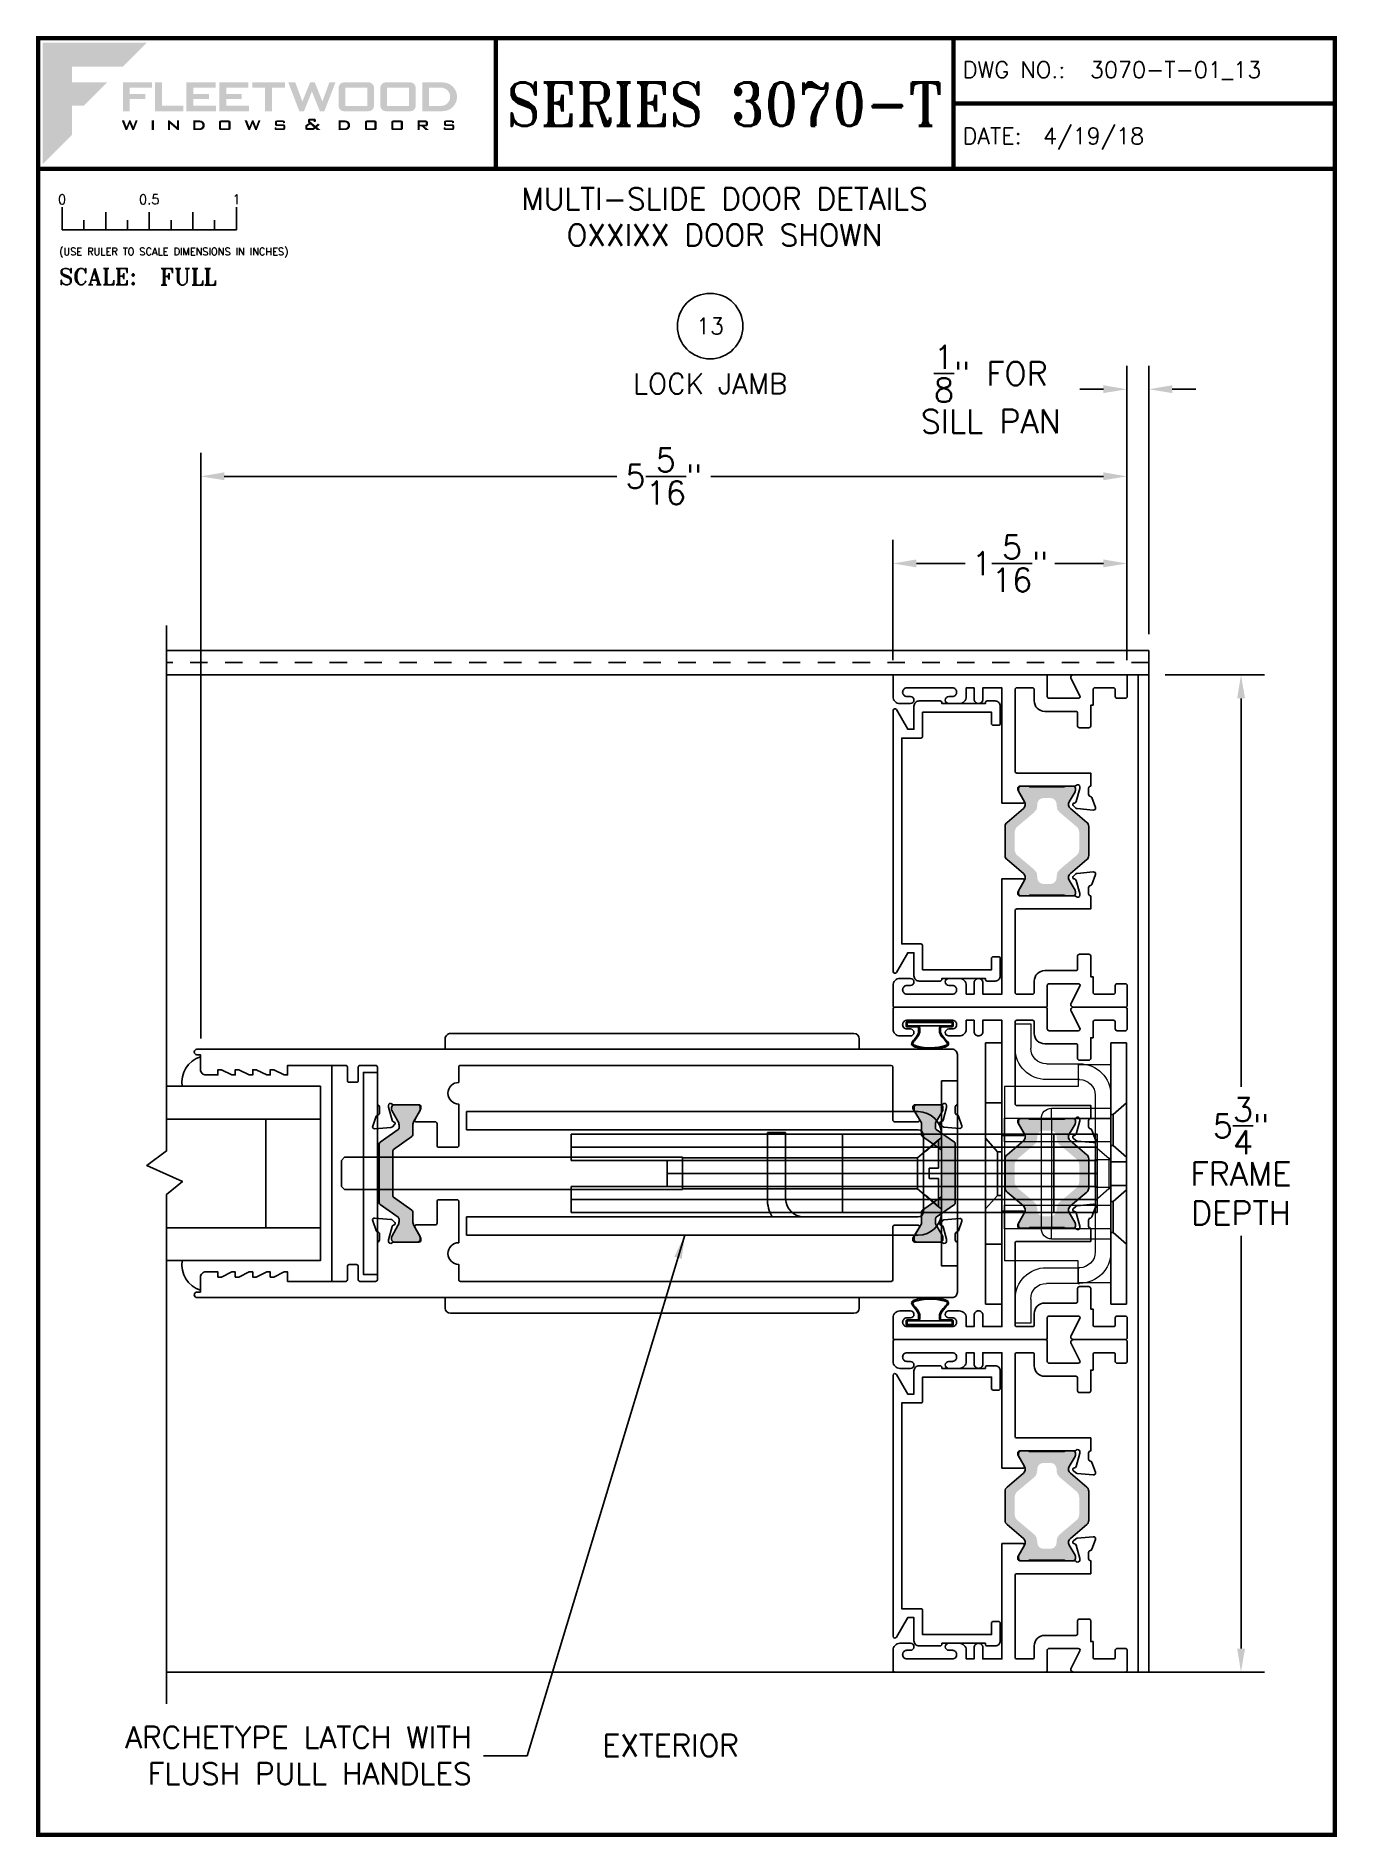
# Paper-space layout 'DETAIL 13' of a CAD drawing. Extents: x 0.3 to 7.8, y 0.1 to 10.4.
# The model-space entities are those that its viewports show. They can reach past a viewport. Long polylines and large blocks are cut down to what shows.
import ezdxf
from ezdxf.enums import TextEntityAlignment as Align

# ---------------------------------------------------------------- set-up
doc = ezdxf.new("R2010")
doc.units = 0
doc.header["$LTSCALE"] = 0.25
doc.header["$MEASUREMENT"] = 0
doc.linetypes.add('HIDDEN', pattern=[0.375, 0.25, -0.125])
doc.layers.get('0').update_dxf_attribs({"linetype": 'CONTINUOUS'})
doc.layers.get('DEFPOINTS').update_dxf_attribs({"color": 1, "linetype": 'CONTINUOUS'})
for name, color, linetype in [('BACKUP PLATE', 6, 'CONTINUOUS'), ('DIM', 7, 'CONTINUOUS'), ('ELEV_FRAME', 1, 'CONTINUOUS'), ('FRAME', 1, 'CONTINUOUS'), ('GLASS-VINYL', 7, 'CONTINUOUS'), ('Hardware', 7, 'CONTINUOUS'), ('I-STRUT', 7, 'CONTINUOUS'), ('SEAL', 7, 'CONTINUOUS'), ('SILL-PAN', 7, 'CONTINUOUS'), ('STRIKE PLATE', 3, 'CONTINUOUS'), ('TEXT', 7, 'CONTINUOUS'), ('TITLE-BLOCK', 7, 'CONTINUOUS'), ('VENT', 5, 'CONTINUOUS')]:
    doc.layers.add(name, color=color, linetype=linetype)
doc.layers.add('VP', color=40, linetype='CONTINUOUS', plot=False)
doc.layers.get('VP').off()
doc.styles.add('ROMANS', font='romans')
doc.styles.add('ROMANT', font='romant')
doc.styles.add('SIMPLEX-094', font='simplex.shx', dxfattribs={"height": 0.094})
doc.styles.get("Standard").update_dxf_attribs({"font": 'simplex.shx'})
doc.dimstyles.new('FULL SCALE', dxfattribs={"dimscale": 0.75, "dimtxt": 0.18, "dimasz": 0.18, "dimexe": 0.18, "dimexo": 0.125, "dimgap": 0.09, "dimtad": 0, "dimtih": 1, "dimtoh": 1, "dimdec": 4, "dimzin": 0, "dimdsep": 46, "dimlunit": 4, "dimtxsty": 'Standard', "dimcen": 0.09, "dimadec": 0, "dimazin": 0, "dimtfac": 1, "dimtdec": 4, "dimtofl": 0, "dimtmove": 0, "dimatfit": 3, "dimfxl": 0, "dimtolj": 1, "dimtzin": 0, "dimarcsym": 0})

psp = doc.layouts.new('DETAIL 13')

# ---------------------------------------------------------------- texts
at = {"layer": 'TEXT'}
psp.add_text('EXTERIOR', height=0.125, dxfattribs=at).set_placement((3.94097, 0.57502), align=Align.CENTER)
at = {"layer": 'TEXT', "insert": (4.2505, 9.41101), "char_height": 0.125, "width": 2.875, "attachment_point": 5}
psp.add_mtext('MULTI-SLIDE DOOR DETAILS\\POXXIXX DOOR SHOWN', dxfattribs=at)
at = {"layer": 'TEXT', "insert": (2.80015, 0.41375), "char_height": 0.125, "attachment_point": 9}
psp.add_mtext('\\A1;ARCHETYPE LATCH WITH\\PFLUSH PULL HANDLES', dxfattribs=at)

msp = doc.modelspace()

# ---------------------------------------------------------------- blocks, each defined once
blk = doc.blocks.new('Fleetwood_Logo_6-10-15')
h = blk.add_hatch(color=154)
h.dxf.hatch_style = 1
h.paths.add_polyline_path([(0.2526, -0.0017), (0.0019, -0.0017), (0.0019, -0.2942), (0.0725, -0.2236), (0.0725, -0.1535), (0.1007, -0.1535), (0.1567, -0.0976), (0.0725, -0.0976), (0.0725, -0.0596), (0.1946, -0.0596)])
h = blk.add_hatch(color=251)
h.dxf.hatch_style = 1
h.paths.add_polyline_path([(0.2487, -0.1256), (0.2112, -0.1256), (0.2112, -0.1102), (0.2647, -0.1102), (0.2647, -0.0976), (0.1946, -0.0976), (0.1946, -0.1667), (0.2112, -0.1667), (0.2112, -0.1377), (0.2487, -0.1377)])
h = blk.add_hatch(color=251)
h.dxf.hatch_style = 1
h.paths.add_polyline_path([(0.2886, -0.0976), (0.272, -0.0976), (0.272, -0.1667), (0.3401, -0.1667), (0.3401, -0.1535), (0.2886, -0.1535)])
h = blk.add_hatch(color=251)
h.dxf.hatch_style = 1
h.paths.add_polyline_path([(0.4175, -0.0976), (0.3474, -0.0976), (0.3474, -0.1667), (0.4185, -0.1667), (0.4185, -0.1534), (0.364, -0.1534), (0.364, -0.1377), (0.4015, -0.1377), (0.4015, -0.1256), (0.364, -0.1256), (0.364, -0.1102), (0.4175, -0.1102)])
h = blk.add_hatch(color=251)
h.dxf.hatch_style = 1
h.paths.add_polyline_path([(0.4965, -0.0976), (0.4264, -0.0976), (0.4264, -0.1667), (0.4975, -0.1667), (0.4975, -0.1534), (0.443, -0.1534), (0.443, -0.1377), (0.4804, -0.1377), (0.4804, -0.1256), (0.443, -0.1256), (0.443, -0.1102), (0.4965, -0.1102)])
h = blk.add_hatch(color=251)
h.dxf.hatch_style = 1
h.paths.add_polyline_path([(0.5842, -0.0976), (0.5054, -0.0976), (0.5054, -0.1102), (0.5365, -0.1102), (0.5365, -0.1667), (0.5531, -0.1667), (0.5531, -0.1102), (0.5842, -0.1102)])
h = blk.add_hatch(color=251)
h.dxf.hatch_style = 1
h.paths.add_polyline_path([(0.6089, -0.0976), (0.5921, -0.0976), (0.6188, -0.1667), (0.63, -0.1667), (0.6489, -0.1192), (0.6679, -0.1667), (0.6789, -0.1667), (0.7056, -0.0976), (0.6908, -0.0976), (0.6742, -0.1433), (0.6558, -0.0976), (0.6446, -0.0976), (0.6261, -0.1433)])
h = blk.add_hatch(color=251)
h.dxf.hatch_style = 1
h.paths.add_polyline_path([(0.7853, -0.0976), (0.726, -0.0976, 0.414214), (0.7133, -0.1102), (0.7133, -0.154, 0.414214), (0.726, -0.1667), (0.7853, -0.1667, 0.414214), (0.798, -0.154), (0.798, -0.1102, 0.414214)])
h.paths.add_polyline_path([(0.7819, -0.1102), (0.7819, -0.154), (0.7294, -0.154), (0.7294, -0.1102)], flags=16)
h = blk.add_hatch(color=251)
h.dxf.hatch_style = 1
h.paths.add_polyline_path([(0.8856, -0.0976), (0.8262, -0.0976, 0.414214), (0.8136, -0.1102), (0.8136, -0.154, 0.414214), (0.8262, -0.1667), (0.8856, -0.1667, 0.414214), (0.8982, -0.154), (0.8982, -0.1102, 0.414214)])
h.paths.add_polyline_path([(0.8822, -0.1102), (0.8822, -0.154), (0.8296, -0.154), (0.8296, -0.1102)], flags=16)
h = blk.add_hatch(color=251)
h.dxf.hatch_style = 1
h.paths.add_polyline_path([(0.9632, -0.0976), (0.914, -0.0976), (0.914, -0.1667), (0.9632, -0.1667, 1)])
h.paths.add_polyline_path([(0.9301, -0.1102), (0.9593, -0.1102, -1), (0.9593, -0.154), (0.9301, -0.154)], flags=16)
h = blk.add_hatch(color=7)
h.dxf.hatch_style = 1
h.paths.add_polyline_path([(0.2301, -0.1891), (0.2251, -0.1891), (0.2196, -0.2043), (0.2134, -0.1891), (0.2097, -0.1891), (0.2035, -0.2043), (0.1978, -0.1891), (0.1922, -0.1891), (0.2011, -0.2121), (0.2048, -0.2121), (0.2112, -0.1963), (0.2175, -0.2121), (0.2212, -0.2121)])
h = blk.add_hatch(color=7)
h.dxf.hatch_style = 1
h.paths.add_polyline_path([(0.2691, -0.1891), (0.2637, -0.1891), (0.2637, -0.2118), (0.2637, -0.2121), (0.2691, -0.2121)])
h = blk.add_hatch(color=7)
h.dxf.hatch_style = 1
h.paths.add_polyline_path([(0.3077, -0.1964), (0.3259, -0.2121), (0.3298, -0.2121), (0.3298, -0.1891), (0.325, -0.1891), (0.325, -0.2047), (0.3067, -0.1891), (0.3029, -0.1891), (0.3029, -0.2121), (0.3077, -0.2121)])
h = blk.add_hatch(color=7)
h.dxf.hatch_style = 1
h.paths.add_polyline_path([(0.3801, -0.1891), (0.3637, -0.1891), (0.3637, -0.2121), (0.3801, -0.2121, 1)])
h.paths.add_polyline_path([(0.3691, -0.2079), (0.3691, -0.1933), (0.3788, -0.1933, -1), (0.3788, -0.2079)], flags=16)
h = blk.add_hatch(color=7)
h.dxf.hatch_style = 1
h.paths.add_polyline_path([(0.4537, -0.2079), (0.4537, -0.1933, 0.414214), (0.4495, -0.1891), (0.4297, -0.1891, 0.414214), (0.4255, -0.1933), (0.4255, -0.2079, 0.414214), (0.4297, -0.2121), (0.4495, -0.2121, 0.414214)])
h.paths.add_polyline_path([(0.4308, -0.2079), (0.4308, -0.1933), (0.4484, -0.1933), (0.4484, -0.2079)], flags=16)
h = blk.add_hatch(color=7)
h.dxf.hatch_style = 1
h.paths.add_polyline_path([(0.5253, -0.1891), (0.5203, -0.1891), (0.5148, -0.2043), (0.5087, -0.1891), (0.5049, -0.1891), (0.4988, -0.2043), (0.493, -0.1891), (0.4874, -0.1891), (0.4963, -0.2121), (0.5001, -0.2121), (0.5064, -0.1963), (0.5127, -0.2121), (0.5164, -0.2121)])
h = blk.add_hatch(color=7)
h.dxf.hatch_style = 1
h.paths.add_polyline_path([(0.5801, -0.1891), (0.5643, -0.1891, 0.414214), (0.56, -0.1933), (0.56, -0.1981, 0.414214), (0.5643, -0.2024), (0.58, -0.2024), (0.58, -0.2078), (0.5637, -0.2078), (0.5637, -0.2052), (0.5591, -0.2062), (0.5591, -0.2078, 0.414214), (0.5634, -0.2121), (0.5805, -0.2121, 0.414214), (0.5848, -0.2078), (0.5848, -0.2024, 0.414214), (0.5805, -0.1982), (0.5648, -0.1982), (0.5648, -0.193), (0.5798, -0.193), (0.5798, -0.1958), (0.5843, -0.1948), (0.5843, -0.1933, 0.414214)])
h = blk.add_hatch(color=7)
h.dxf.hatch_style = 1
h.paths.add_polyline_path([(0.645, -0.1913, -0.222262), (0.6447, -0.1906), (0.6447, -0.1892), (0.6535, -0.1892), (0.6535, -0.193), (0.6587, -0.1918), (0.6587, -0.189, 0.414214), (0.6544, -0.1847), (0.6437, -0.1847, 0.414214), (0.6394, -0.189), (0.6394, -0.1922, 0.222262), (0.6407, -0.1948), (0.6415, -0.1955), (0.6345, -0.1998, 0.260684), (0.6329, -0.2027), (0.6329, -0.2078, 0.414214), (0.6372, -0.2121), (0.6514, -0.2121, 0.17577), (0.6536, -0.2113), (0.657, -0.2085), (0.6614, -0.2121), (0.6699, -0.2121), (0.6613, -0.2049), (0.6676, -0.1997), (0.6637, -0.1964), (0.6574, -0.2017)])
h.paths.add_polyline_path([(0.6532, -0.2052), (0.6509, -0.2072, -0.17577), (0.6502, -0.2074), (0.6382, -0.2074), (0.6382, -0.2033, -0.260684), (0.6387, -0.2025), (0.6451, -0.1985)], flags=16)
h = blk.add_hatch(color=7)
h.dxf.hatch_style = 1
h.paths.add_polyline_path([(0.7294, -0.1891), (0.713, -0.1891), (0.713, -0.2121), (0.7294, -0.2121, 1)])
h.paths.add_polyline_path([(0.7184, -0.2079), (0.7184, -0.1933), (0.7281, -0.1933, -1), (0.7281, -0.2079)], flags=16)
h = blk.add_hatch(color=7)
h.dxf.hatch_style = 1
h.paths.add_polyline_path([(0.8045, -0.2079), (0.8045, -0.1933, 0.414214), (0.8003, -0.1891), (0.7805, -0.1891, 0.414214), (0.7763, -0.1933), (0.7763, -0.2079, 0.414214), (0.7805, -0.2121), (0.8003, -0.2121, 0.414214)])
h.paths.add_polyline_path([(0.7816, -0.2079), (0.7816, -0.1933), (0.7992, -0.1933), (0.7992, -0.2079)], flags=16)
h = blk.add_hatch(color=7)
h.dxf.hatch_style = 1
h.paths.add_polyline_path([(0.8678, -0.2079), (0.8678, -0.1933, 0.414214), (0.8636, -0.1891), (0.8438, -0.1891, 0.414214), (0.8396, -0.1933), (0.8396, -0.2079, 0.414214), (0.8438, -0.2121), (0.8636, -0.2121, 0.414214)])
h.paths.add_polyline_path([(0.8449, -0.2079), (0.8449, -0.1933), (0.8624, -0.1933), (0.8624, -0.2079)], flags=16)
h = blk.add_hatch(color=7)
h.dxf.hatch_style = 1
h.paths.add_polyline_path([(0.9277, -0.1993), (0.9277, -0.1933, 0.414214), (0.9235, -0.1891), (0.9028, -0.1891), (0.9028, -0.2121), (0.9082, -0.2121), (0.9082, -0.2035), (0.9131, -0.2035), (0.9224, -0.2121), (0.9303, -0.2121), (0.9197, -0.2035), (0.9235, -0.2035, 0.414214)])
h.paths.add_polyline_path([(0.9082, -0.1993), (0.9082, -0.1933), (0.9214, -0.1933, -0.414214), (0.9224, -0.1943), (0.9224, -0.1983, -0.414214), (0.9214, -0.1993)], flags=16)
h = blk.add_hatch(color=7)
h.dxf.hatch_style = 1
h.paths.add_polyline_path([(0.9867, -0.1982), (0.971, -0.1982), (0.971, -0.193), (0.9859, -0.193), (0.9859, -0.1958), (0.9905, -0.1948), (0.9905, -0.1933, 0.414214), (0.9863, -0.1891), (0.9705, -0.1891, 0.414214), (0.9662, -0.1933), (0.9662, -0.1981, 0.414214), (0.9705, -0.2024), (0.9862, -0.2024), (0.9862, -0.2078), (0.9699, -0.2078), (0.9699, -0.2052), (0.9653, -0.2062), (0.9653, -0.2078, 0.414214), (0.9696, -0.2121), (0.9867, -0.2121, 0.414214), (0.991, -0.2078), (0.991, -0.2024, 0.414214)])
blk = doc.blocks.new('A-SIZE_P')
at = {"const_width": 0.025}
blk.add_lwpolyline([(0.313, 0.125), (7.751, 0.125), (7.751, 10.437), (0.313, 10.437)], close=True, dxfattribs=at)
for points in [[(2.938, 10.437), (2.938, 9.687)], [(5.563, 10.437), (5.563, 9.687)], [(5.563, 10.062), (7.751, 10.062)], [(0.313, 9.687), (7.751, 9.687)]]:
    blk.add_lwpolyline(points, dxfattribs=at)
at = {"xscale": 2.387023416083395, "yscale": 2.387023416083395, "zscale": 2.387023416083395}
blk.add_blockref('Fleetwood_Logo_6-10-15', (0.334, 10.416), dxfattribs=at)
for s, style, p in [('DWG NO.:', 'SIMPLEX-094', (5.617, 10.209)), ('DATE:', 'SIMPLEX-094', (5.616, 9.829)), ('SCALE:', 'ROMANT', (0.433, 9.022))]:
    blk.add_text(s, height=0.094, dxfattribs=dict(style=style)).set_placement(p)
for tag, p, style in [('DWG_NO', (6.346, 10.209), 'SIMPLEX-094'), ('DATE', (6.077, 9.829), 'SIMPLEX-094'), ('SCALE', (1.011, 9.02), 'ROMANT')]:
    blk.add_attdef(tag, p, '', height=0.094, dxfattribs=dict(style=style))
for tag, height, style, width, p, p2 in [('DWG_NO_F', 0.094, 'SIMPLEX-094', 1.745692, (6.347, 10.209), (7.683, 10.209)), ('PRODUCT', 0.25, 'ROMANT', 1.390728, (3.001, 9.934), (5.5, 9.934))]:
    blk.add_attdef(tag, text='', height=height, dxfattribs=dict(style=style, width=width)).set_placement(p, p2, align=Align.FIT)
blk = doc.blocks.new('sectball')
blk.add_circle((0, 0), 0.125)
blk.add_attdef('NO', text='', height=0.062).set_placement((0, 0), align=Align.MIDDLE_CENTER)
for tag, p in [('LINE1', (0, -0.2588)), ('LINE2', (0, -0.3864)), ('LINE3', (0, -0.5214))]:
    blk.add_attdef(tag, text='', height=0.078).set_placement(p, align=Align.CENTER)
blk = doc.blocks.new('Full')
for p, q in [((0.137, -0.219), (0.137, -0.35)), ((0.262, -0.294), (0.262, -0.35)), ((0.387, -0.249), (0.387, -0.35)), ((0.512, -0.294), (0.512, -0.35)), ((0.637, -0.249), (0.637, -0.35)), ((0.762, -0.294), (0.762, -0.35)), ((0.887, -0.249), (0.887, -0.35)), ((1.012, -0.294), (1.012, -0.35)), ((1.137, -0.219), (1.137, -0.35)), ((0.137, -0.35), (1.137, -0.35))]:
    blk.add_line(p, q)
for s, p in [('0', (0.137, -0.219)), ('0.5', (0.637, -0.219)), ('1', (1.137, -0.219))]:
    blk.add_text(s, height=0.055).set_placement(p, align=Align.BOTTOM_CENTER)
at = {"style": 'ROMANS'}
blk.add_text('(USE RULER TO SCALE DIMENSIONS IN INCHES)', height=0.04115, dxfattribs=at).set_placement((0.12, -0.495))
blk = doc.blocks.new('*D84')
at = {"layer": 'DEFPOINTS', "color": 0}
for p in [(5.216, 7.422), (5.216, 6.773), (6.559, 6.773)]:
    blk.add_point(p, dxfattribs=at)
at = {"layer": 'DIM', "color": 0, "lineweight": -2}
for p, q in [((5.216, 6.867), (5.216, 7.557)), ((6.559, 6.867), (6.559, 7.557)), ((5.351, 7.422), (5.631, 7.422)), ((6.424, 7.422), (6.145, 7.422))]:
    blk.add_line(p, q, dxfattribs=at)
at = {"layer": 'DIM', "color": 0}
for points in [[(5.351, 7.445), (5.351, 7.4), (5.216, 7.422)], [(6.424, 7.445), (6.424, 7.4), (6.559, 7.422)]]:
    blk.add_solid(points, dxfattribs=at)
at = {"layer": 'DIM', "color": 0, "insert": (5.888, 7.422), "char_height": 0.135, "attachment_point": 5}
blk.add_mtext('\\A1;1{\\H1.000000x;\\S5/16;}"', dxfattribs=at)
blk = doc.blocks.new('*D85')
at = {"layer": 'DEFPOINTS', "color": 0}
for p in [(1.245, 7.922), (6.559, 6.773), (1.245, 4.602)]:
    blk.add_point(p, dxfattribs=at)
at = {"layer": 'DIM', "color": 0, "lineweight": -2}
for p, q in [((1.245, 4.696), (1.245, 8.057)), ((6.559, 6.867), (6.559, 8.057)), ((1.38, 7.922), (3.632, 7.922)), ((6.424, 7.922), (4.172, 7.922))]:
    blk.add_line(p, q, dxfattribs=at)
at = {"layer": 'DIM', "color": 0}
for points in [[(1.38, 7.945), (1.38, 7.9), (1.245, 7.922)], [(6.424, 7.945), (6.424, 7.9), (6.559, 7.922)]]:
    blk.add_solid(points, dxfattribs=at)
at = {"layer": 'DIM', "color": 0, "insert": (3.902, 7.922), "char_height": 0.135, "attachment_point": 5}
blk.add_mtext('\\A1;5{\\H1.000000x;\\S5/16;}"', dxfattribs=at)
blk = doc.blocks.new('*D86')
at = {"layer": 'DEFPOINTS', "color": 0}
for p in [(6.684, 6.783), (6.484, 1.059), (7.213, 1.059)]:
    blk.add_point(p, dxfattribs=at)
at = {"layer": 'DIM', "color": 0, "lineweight": -2}
for p, q in [((6.778, 6.783), (7.348, 6.783)), ((7.213, 6.648), (7.213, 4.418)), ((7.213, 1.194), (7.213, 3.563)), ((6.577, 1.059), (7.348, 1.059))]:
    blk.add_line(p, q, dxfattribs=at)
at = {"layer": 'DIM', "color": 0}
for points in [[(7.191, 6.648), (7.236, 6.648), (7.213, 6.783)], [(7.191, 1.194), (7.236, 1.194), (7.213, 1.059)]]:
    blk.add_solid(points, dxfattribs=at)
at = {"layer": 'DIM', "color": 0, "insert": (7.213, 3.991), "char_height": 0.135, "attachment_point": 5}
blk.add_mtext('\\A1;5{\\H1.000000x;\\S3/4;}"\\PFRAME\\PDEPTH', dxfattribs=at)
blk = doc.blocks.new('*D122')
at = {"layer": 'DEFPOINTS', "color": 0}
for p in [(6.684, 8.422), (6.684, 6.922), (6.559, 6.773)]:
    blk.add_point(p, dxfattribs=at)
at = {"layer": 'I-STRUT', "color": 0, "lineweight": -2}
for p, q in [((6.559, 6.867), (6.559, 8.557)), ((6.684, 7.016), (6.684, 8.557)), ((6.424, 8.422), (6.289, 8.422)), ((6.819, 8.422), (6.954, 8.422))]:
    blk.add_line(p, q, dxfattribs=at)
at = {"layer": 'I-STRUT', "color": 0}
for points in [[(6.424, 8.445), (6.424, 8.4), (6.559, 8.422)], [(6.819, 8.445), (6.819, 8.4), (6.684, 8.422)]]:
    blk.add_solid(points, dxfattribs=at)
at = {"layer": 'I-STRUT', "color": 0, "insert": (5.778, 8.422), "char_height": 0.135, "attachment_point": 5}
blk.add_mtext('\\A1;{\\H1.000000x;\\S1/8;}" FOR\\PSILL PAN', dxfattribs=at)
blk = doc.blocks.new('3710 Jamb Filler')
blk.add_lwpolyline([(-0.12, 0.774, 0.414214), (-0.15, 0.804), (-0.27, 0.804, 0.414214), (-0.28, 0.794), (-0.28, 0.789), (-0.53, 0.789), (-0.53, 0.794, 0.414214), (-0.54, 0.804), (-0.585, 0.804, 0.414214), (-0.615, 0.774), (-0.615, 0.674, 0.414214), (-0.605, 0.664), (-0.575, 0.664, 0.414214), (-0.565, 0.674), (-0.565, 0.739), (-0.17, 0.739), (-0.17, 0.601, 0.414214), (-0.16, 0.591), (-0.05, 0.591), (-0.05, -0.591), (-0.16, -0.591, 0.414214), (-0.17, -0.601), (-0.17, -0.739), (-0.565, -0.739), (-0.565, -0.674, 0.414214), (-0.575, -0.664), (-0.605, -0.664, 0.414214), (-0.615, -0.674), (-0.615, -0.774, 0.414214), (-0.585, -0.804), (-0.54, -0.804, 0.414214), (-0.53, -0.794), (-0.53, -0.789), (-0.28, -0.789), (-0.28, -0.794, 0.414214), (-0.27, -0.804), (-0.15, -0.804, 0.414214), (-0.12, -0.774), (-0.12, -0.641), (-0.084, -0.641), (-0.019, -0.754, 0.767327), (0, -0.749), (0, 0.749, 0.767327), (-0.019, 0.754), (-0.084, 0.641), (-0.12, 0.641)], format="xyb", close=True)
blk = doc.blocks.new('3711-JAMB')
h = blk.add_hatch(color=7)
h.dxf.hatch_style = 1
edge = h.paths.add_edge_path(flags=16)
edge.add_arc((-0.976, -0.753), 0.0472, -50.0002, 0, ccw=False)
edge.add_line((-0.945, -0.789), (-1.041, -0.87))
edge.add_arc((-1.011, -0.906), 0.0472, 129.9998, 180)
edge.add_line((-1.058, -0.906), (-1.058, -1.002))
edge.add_arc((-1.011, -1.002), 0.0472, 180, 230.0002)
edge.add_line((-1.041, -1.038), (-0.945, -1.119))
edge.add_arc((-0.976, -1.155), 0.0472, 0, 50.0002, ccw=False)
edge.add_line((-0.928, -1.155), (-0.928, -1.165))
edge.add_arc((-0.893, -1.165), 0.0355, 180.7985, 270)
edge.add_line((-0.893, -1.2), (-0.853, -1.2))
edge.add_arc((-0.853, -1.165), 0.0355, 270, 359.2015)
edge.add_line((-0.818, -1.165), (-0.818, -1.155))
edge.add_arc((-0.77, -1.155), 0.0472, 129.9998, 180, ccw=False)
edge.add_line((-0.801, -1.119), (-0.705, -1.038))
edge.add_arc((-0.735, -1.002), 0.0472, 309.9998, 360)
edge.add_line((-0.688, -1.002), (-0.688, -0.906))
edge.add_arc((-0.735, -0.906), 0.0472, 360, 410.0002)
edge.add_line((-0.705, -0.87), (-0.801, -0.789))
edge.add_arc((-0.77, -0.753), 0.0472, 180, 230.0002, ccw=False)
edge.add_line((-0.818, -0.753), (-0.818, -0.743))
edge.add_arc((-0.853, -0.743), 0.0355, 0.7985, 90)
edge.add_line((-0.853, -0.708), (-0.893, -0.708))
edge.add_arc((-0.893, -0.743), 0.0355, 90, 179.2015)
edge.add_line((-0.928, -0.743), (-0.928, -0.753))
edge = h.paths.add_edge_path()
edge.add_arc((-0.719, -0.744), 0.0302, 149.9999, 229.9998)
edge.add_line((-0.738, -0.767), (-0.644, -0.847))
edge.add_arc((-0.663, -0.87), 0.0302, 0, 49.9998, ccw=False)
edge.add_line((-0.633, -0.87), (-0.633, -1.038))
edge.add_arc((-0.663, -1.038), 0.0302, 310.0002, 360, ccw=False)
edge.add_line((-0.644, -1.061), (-0.738, -1.141))
edge.add_arc((-0.719, -1.164), 0.0302, 130.0002, 210.0001)
edge.add_line((-0.745, -1.179), (-0.712, -1.237))
edge.add_arc((-0.722, -1.243), 0.0119, 0, 30.0001, ccw=False)
edge.add_line((-0.71, -1.243), (-0.71, -1.257))
edge.add_arc((-0.722, -1.257), 0.0119, -89.931, 0.069, ccw=False)
edge.add_line((-0.722, -1.269), (-0.765, -1.269))
edge.add_arc((-0.765, -1.259), 0.00991, 216.8699, 270, ccw=False)
edge.add_line((-0.773, -1.265), (-0.973, -1.265))
edge.add_arc((-0.981, -1.259), 0.00991, 270, 323.1301, ccw=False)
edge.add_line((-0.981, -1.269), (-1.024, -1.269))
edge.add_arc((-1.024, -1.257), 0.0119, 180, 270, ccw=False)
edge.add_line((-1.036, -1.257), (-1.036, -1.243))
edge.add_arc((-1.024, -1.243), 0.0119, 149.9999, 180, ccw=False)
edge.add_line((-1.034, -1.237), (-1.001, -1.179))
edge.add_arc((-1.027, -1.164), 0.0302, 329.9999, 409.9998)
edge.add_line((-1.008, -1.141), (-1.102, -1.061))
edge.add_arc((-1.083, -1.038), 0.0302, 180, 229.9998, ccw=False)
edge.add_line((-1.113, -1.038), (-1.113, -0.87))
edge.add_arc((-1.083, -0.87), 0.0302, 130.0002, 180, ccw=False)
edge.add_line((-1.102, -0.847), (-1.008, -0.767))
edge.add_arc((-1.027, -0.744), 0.0302, 310.0002, 390.0001)
edge.add_line((-1.001, -0.729), (-1.034, -0.671))
edge.add_arc((-1.024, -0.665), 0.0119, 180, 210.0001, ccw=False)
edge.add_line((-1.036, -0.665), (-1.036, -0.651))
edge.add_arc((-1.024, -0.651), 0.0119, 90, 180, ccw=False)
edge.add_line((-1.024, -0.639), (-0.981, -0.639))
edge.add_arc((-0.981, -0.649), 0.00991, 36.8699, 90, ccw=False)
edge.add_line((-0.973, -0.643), (-0.773, -0.643))
edge.add_arc((-0.765, -0.649), 0.00991, 90, 143.1301, ccw=False)
edge.add_line((-0.765, -0.639), (-0.722, -0.639))
edge.add_arc((-0.722, -0.651), 0.0119, -0.069, 89.931, ccw=False)
edge.add_line((-0.71, -0.651), (-0.71, -0.665))
edge.add_arc((-0.722, -0.665), 0.0119, -30.0001, 0, ccw=False)
edge.add_line((-0.712, -0.671), (-0.745, -0.729))
for points in [[(-1.037, -0.21), (-1.039, -0.21, 0.414214), (-1.049, -0.22), (-1.049, -0.294, -0.414214), (-1.059, -0.304), (-1.114, -0.304, -0.414214), (-1.124, -0.294), (-1.124, -0.175), (-1.138, -0.175), (-1.138, -0.085, 0.414214), (-1.148, -0.075), (-1.255, -0.075, 0.414214), (-1.265, -0.085), (-1.265, -0.125, -0.414214), (-1.275, -0.135), (-1.323, -0.135, -0.414214), (-1.333, -0.125), (-1.333, -0.01, -0.414214), (-1.323, 0), (-1.026, 0, -0.546624), (-1.011, -0.023), (-1.062, -0.121, 0.546624), (-1.053, -0.135), (-0.885, -0.135, 0.414214), (-0.875, -0.125), (-0.875, -0.01, -0.414214), (-0.865, 0), (0, 0, -0.414214), (0.01, -0.01), (0.01, -0.125, -0.414214), (-0.03, -0.165), (-0.09, -0.165, -0.414214), (-0.11, -0.145, -0.414214), (-0.09, -0.125), (-0.07, -0.125, 0.414214), (-0.045, -0.1), (-0.045, -0.1, 0.414214), (-0.07, -0.075), (-0.331, -0.075, 0.414214), (-0.355, -0.1), (-0.355, -0.1, 0.414214), (-0.331, -0.125), (-0.31, -0.125, -0.414214), (-0.29, -0.145), (-0.29, -0.145, -0.414214), (-0.309, -0.165), (-0.37, -0.165, -0.414214), (-0.41, -0.125), (-0.41, -0.075), (-0.455, -0.075), (-0.455, -0.14, -0.414214), (-0.48, -0.165), (-0.48, -0.165, -0.414214), (-0.505, -0.141), (-0.505, -0.075), (-0.615, -0.075), (-0.615, -0.737), (-0.736, -0.737, -0.585524), (-0.742, -0.725), (-0.708, -0.665, 0.137872), (-0.706, -0.659), (-0.706, -0.651, 0.414214), (-0.718, -0.639), (-1.032, -0.639, -0.213422), (-1.04, -0.635, 0.6885), (-1.061, -0.643), (-1.061, -0.649, 0.065543), (-1.061, -0.652), (-1.04, -0.728, 0.267949), (-1.032, -0.736), (-1.028, -0.737, -0.57735), (-1.024, -0.751), (-1.038, -0.765, -0.176327), (-1.046, -0.768), (-1.139, -0.777, -0.548619), (-1.151, -0.761), (-1.131, -0.705, -0.263725), (-1.122, -0.698, 0.359508), (-1.112, -0.686), (-1.112, -0.651, 0.414214), (-1.124, -0.639), (-1.124, -0.564), (-0.7, -0.564, 0.414214), (-0.69, -0.554), (-0.69, -0.085, 0.414214), (-0.7, -0.075), (-0.79, -0.075, 0.414214), (-0.8, -0.085), (-0.8, -0.15, -0.414214), (-0.86, -0.21), (-1.039, -0.21)], [(-1.037, -1.698), (-1.039, -1.698, -0.414214), (-1.049, -1.688), (-1.049, -1.614, 0.414214), (-1.059, -1.604), (-1.114, -1.604, 0.414214), (-1.124, -1.614), (-1.124, -1.733), (-1.138, -1.733), (-1.138, -1.823, -0.414214), (-1.148, -1.833), (-1.255, -1.833, -0.414214), (-1.265, -1.823), (-1.265, -1.783, 0.414214), (-1.275, -1.773), (-1.323, -1.773, 0.414214), (-1.333, -1.783), (-1.333, -1.898, 0.414214), (-1.323, -1.908), (-1.026, -1.908, 0.546624), (-1.011, -1.885), (-1.062, -1.787, -0.546624), (-1.053, -1.773), (-0.885, -1.773, -0.414214), (-0.875, -1.783), (-0.875, -1.898, 0.414214), (-0.865, -1.908), (0, -1.908, 0.414214), (0.01, -1.898), (0.01, -1.783, 0.414214), (-0.03, -1.743), (-0.09, -1.743, 0.414214), (-0.11, -1.763, 0.414214), (-0.09, -1.783), (-0.07, -1.783, -0.414214), (-0.045, -1.808), (-0.045, -1.808, -0.414214), (-0.07, -1.833), (-0.331, -1.833, -0.414214), (-0.355, -1.808), (-0.355, -1.808, -0.414214), (-0.331, -1.783), (-0.31, -1.783, 0.414214), (-0.29, -1.763), (-0.29, -1.763, 0.414214), (-0.309, -1.743), (-0.37, -1.743, 0.414214), (-0.41, -1.783), (-0.41, -1.833), (-0.455, -1.833), (-0.455, -1.768, 0.414214), (-0.48, -1.743), (-0.48, -1.743, 0.414214), (-0.505, -1.767), (-0.505, -1.833), (-0.615, -1.833), (-0.615, -1.171), (-0.736, -1.171, 0.585524), (-0.742, -1.183), (-0.708, -1.243, -0.137872), (-0.706, -1.249), (-0.706, -1.257, -0.414214), (-0.718, -1.269), (-1.032, -1.269, 0.213422), (-1.04, -1.273, -0.6885), (-1.061, -1.265), (-1.061, -1.259, -0.065543), (-1.061, -1.256), (-1.04, -1.18, -0.267949), (-1.032, -1.172), (-1.028, -1.171, 0.57735), (-1.024, -1.157), (-1.038, -1.143, 0.176327), (-1.046, -1.14), (-1.139, -1.131, 0.548619), (-1.151, -1.147), (-1.131, -1.203, 0.263725), (-1.122, -1.21, -0.359508), (-1.112, -1.222), (-1.112, -1.257, -0.414214), (-1.124, -1.269), (-1.124, -1.344), (-0.7, -1.344, -0.414214), (-0.69, -1.354), (-0.69, -1.823, -0.414214), (-0.7, -1.833), (-0.79, -1.833, -0.414214), (-0.8, -1.823), (-0.8, -1.758, 0.414214), (-0.86, -1.698), (-1.039, -1.698)]]:
    blk.add_lwpolyline(points, format="xyb")
at = {"color": 7}
blk.add_lwpolyline([(-0.745, -0.729, 0.36397), (-0.738, -0.767), (-0.644, -0.847, -0.221694), (-0.633, -0.87), (-0.633, -1.038, -0.221694), (-0.644, -1.061), (-0.738, -1.141, 0.36397), (-0.745, -1.179), (-0.712, -1.237, -0.131653), (-0.71, -1.243), (-0.71, -1.257, -0.414214), (-0.722, -1.269), (-0.765, -1.269, -0.236068), (-0.773, -1.265), (-0.973, -1.265, -0.236068), (-0.981, -1.269), (-1.024, -1.269, -0.414214), (-1.036, -1.257), (-1.036, -1.243, -0.131653), (-1.034, -1.237), (-1.001, -1.179, 0.36397), (-1.008, -1.141), (-1.102, -1.061, -0.221694), (-1.113, -1.038), (-1.113, -0.87, -0.221694), (-1.102, -0.847), (-1.008, -0.767, 0.36397), (-1.001, -0.729), (-1.034, -0.671, -0.131653), (-1.036, -0.665), (-1.036, -0.651, -0.414214), (-1.024, -0.639), (-0.981, -0.639, -0.236068), (-0.973, -0.643), (-0.773, -0.643, -0.236068), (-0.765, -0.639), (-0.722, -0.639, -0.414214), (-0.71, -0.651), (-0.71, -0.665, -0.131653), (-0.712, -0.671)], format="xyb", close=True, dxfattribs=at)
blk = doc.blocks.new('DFADFFADF DFD')
at = {"layer": 'BACKUP PLATE'}
for p, q in [((155.219, 38.501), (155.309, 38.501)), ((155.219, 38.501), (155.219, 37.001)), ((155.309, 38.501), (155.309, 37.001)), ((155.297, 38.09), (155.219, 38.157)), ((155.219, 37.845), (155.219, 38.157)), ((155.309, 38.09), (155.297, 38.09)), ((155.297, 37.913), (155.297, 38.089)), ((155.309, 37.913), (155.309, 38.089)), ((155.219, 37.845), (155.297, 37.913)), ((155.297, 37.913), (155.309, 37.913)), ((155.309, 37.819), (155.219, 37.819)), ((155.309, 37.819), (155.219, 37.819)), ((155.219, 37.819), (155.219, 37.683)), ((155.219, 37.819), (155.219, 37.683)), ((155.309, 37.819), (155.309, 37.683)), ((155.309, 37.819), (155.309, 37.683)), ((155.219, 37.683), (155.309, 37.683)), ((155.219, 37.683), (155.309, 37.683)), ((155.297, 37.59), (155.219, 37.657)), ((155.219, 37.345), (155.219, 37.657)), ((155.309, 37.59), (155.297, 37.59)), ((155.297, 37.413), (155.297, 37.589)), ((155.309, 37.413), (155.309, 37.589)), ((155.219, 37.345), (155.297, 37.413)), ((155.297, 37.413), (155.309, 37.413)), ((155.219, 37.001), (155.309, 37.001))]:
    blk.add_line(p, q, dxfattribs=at)
blk = doc.blocks.new('FDFDF')
at = {"color": 7, "linetype": 'Continuous', "lineweight": 15}
for p, q in [((156.21, 38.376), (156.398, 38.376)), ((156.21, 38.376), (156.21, 37.126)), ((156.21, 38.126), (156.21, 38.376)), ((156.398, 38.376), (156.398, 38.251)), ((156.398, 38.251), (156.82, 38.251)), ((156.82, 38.251), (156.82, 37.251)), ((156.55, 38.126), (156.21, 38.126)), ((156.21, 38.126), (156.21, 38.066)), ((156.82, 38.069), (156.21, 38.069)), ((156.21, 37.933), (156.21, 38.069)), ((156.21, 37.436), (156.21, 38.066)), ((156.21, 38.066), (156.55, 38.066)), ((156.55, 38.066), (156.55, 38.126)), ((156.55, 38.066), (156.55, 37.436)), ((156.61, 38.066), (156.55, 38.066)), ((156.61, 38.066), (156.61, 37.436)), ((156.82, 37.933), (156.82, 38.069)), ((156.21, 37.933), (156.82, 37.933)), ((156.82, 37.569), (156.21, 37.569)), ((156.21, 37.433), (156.21, 37.569)), ((156.82, 37.433), (156.82, 37.569)), ((156.21, 37.436), (156.21, 37.376)), ((156.55, 37.436), (156.21, 37.436)), ((156.21, 37.433), (156.82, 37.433)), ((156.55, 37.376), (156.55, 37.436)), ((156.61, 37.436), (156.55, 37.436)), ((156.55, 37.376), (156.21, 37.376)), ((156.21, 37.126), (156.21, 37.376)), ((156.398, 37.251), (156.82, 37.251)), ((156.398, 37.126), (156.398, 37.251)), ((156.398, 37.126), (156.21, 37.126))]:
    blk.add_line(p, q, dxfattribs=at)
for centre, start, end in [((156.55, 38.066), 0, 90), ((156.55, 38.066), 0, 90), ((156.55, 37.436), 270, 0), ((156.55, 37.436), 270, 0)]:
    blk.add_arc(centre, 0.06, start, end, dxfattribs=at)
blk = doc.blocks.new('FDF')
at = {"color": 7, "linetype": 'Continuous', "lineweight": 15}
for p, q in [((158.353, 38.61), (158.263, 38.61)), ((158.263, 38.61), (158.263, 38.471)), ((158.353, 38.471), (158.353, 38.61)), ((157.991, 38.381), (157.983, 38.381)), ((158.173, 38.381), (157.983, 38.381)), ((157.991, 38.381), (157.991, 38.291)), ((157.991, 38.291), (157.983, 38.291)), ((157.983, 38.291), (158.173, 38.291)), ((157.803, 38.201), (157.803, 37.301)), ((157.893, 38.201), (157.893, 37.301)), ((157.815, 37.84), (157.803, 37.84)), ((157.815, 37.84), (157.803, 37.84)), ((157.803, 37.84), (157.803, 37.664)), ((157.803, 37.84), (157.803, 37.664)), ((157.893, 37.907), (157.815, 37.84)), ((157.893, 37.907), (157.815, 37.84)), ((157.815, 37.84), (157.815, 37.664)), ((157.815, 37.84), (157.815, 37.664)), ((157.893, 37.907), (157.893, 37.596)), ((157.893, 37.907), (157.893, 37.596)), ((157.893, 37.831), (157.803, 37.831)), ((157.893, 37.831), (157.803, 37.831)), ((157.803, 37.672), (157.803, 37.831)), ((157.803, 37.672), (157.803, 37.831)), ((157.893, 37.672), (157.893, 37.831)), ((157.893, 37.672), (157.893, 37.831)), ((157.803, 37.672), (157.893, 37.672)), ((157.803, 37.672), (157.893, 37.672)), ((157.803, 37.663), (157.815, 37.663)), ((157.803, 37.663), (157.815, 37.663)), ((157.815, 37.663), (157.893, 37.595)), ((157.815, 37.663), (157.893, 37.595)), ((157.983, 37.211), (157.991, 37.211)), ((158.173, 37.211), (157.983, 37.211)), ((157.991, 37.121), (157.983, 37.121)), ((157.983, 37.121), (158.173, 37.121)), ((157.991, 37.211), (157.991, 37.121)), ((158.263, 37.031), (158.263, 36.892)), ((158.353, 36.892), (158.353, 37.031)), ((158.263, 36.892), (158.353, 36.892))]:
    blk.add_line(p, q, dxfattribs=at)
for centre, radius, start, end in [((158.173, 38.471), 0.09, 270, 0), ((158.173, 38.471), 0.09, 270, 0), ((158.173, 38.471), 0.18, 270, 0), ((158.173, 38.471), 0.18, 270, 0), ((157.983, 38.201), 0.18, 90, 180), ((157.983, 38.201), 0.18, 90, 180), ((157.983, 38.201), 0.18, 90, 180), ((157.983, 38.201), 0.18, 90, 180), ((157.983, 38.201), 0.09, 90, 180), ((157.983, 38.201), 0.09, 90, 180), ((157.983, 38.201), 0.09, 90, 180), ((157.983, 38.201), 0.09, 90, 180), ((157.983, 37.301), 0.18, 180, 270), ((157.983, 37.301), 0.18, 180, 270), ((157.983, 37.301), 0.18, 180, 270), ((157.983, 37.301), 0.18, 180, 270), ((157.983, 37.301), 0.09, 180, 270), ((157.983, 37.301), 0.09, 180, 270), ((157.983, 37.301), 0.09, 180, 270), ((157.983, 37.301), 0.09, 180, 270), ((158.173, 37.031), 0.18, 0, 90), ((158.173, 37.031), 0.18, 0, 90), ((158.173, 37.031), 0.09, 0, 90), ((158.173, 37.031), 0.09, 0, 90)]:
    blk.add_arc(centre, radius, start, end, dxfattribs=at)
blk = doc.blocks.new('ERE')
at = {"layer": 'STRIKE PLATE'}
for p, q in [((162.945, 38.501), (162.945, 37.001)), ((163.039, 38.501), (162.945, 38.501)), ((163.039, 38.501), (163.039, 37.001)), ((162.945, 38.157), (162.945, 37.345)), ((162.945, 38.157), (163.039, 38.157)), ((163.039, 37.954), (162.971, 37.876)), ((163.039, 37.954), (162.971, 37.876)), ((162.971, 37.876), (162.945, 37.876)), ((162.971, 37.876), (162.945, 37.876)), ((162.945, 37.626), (162.945, 37.876)), ((162.945, 37.626), (162.945, 37.876)), ((162.971, 37.876), (162.971, 37.626)), ((162.971, 37.876), (162.971, 37.626)), ((162.945, 37.626), (162.971, 37.626)), ((162.945, 37.626), (162.971, 37.626)), ((162.971, 37.626), (163.039, 37.548)), ((162.971, 37.626), (163.039, 37.548)), ((162.945, 37.345), (163.039, 37.345)), ((163.039, 37.001), (162.945, 37.001))]:
    blk.add_line(p, q, dxfattribs=at)
blk = doc.blocks.new('JAMB-STRIKE-PLATE')
at = {"layer": 'DIM'}
for name, p in [('FDF', (-159.043, -38.706)), ('DFADFFADF DFD', (-156.549, -38.706)), ('ERE', (-163.56, -38.706)), ('FDFDF', (-157.45, -38.706))]:
    blk.add_blockref(name, p, dxfattribs=at)
at = {"layer": 'ELEV_FRAME'}
blk.add_blockref('3711-JAMB', (0, 0), dxfattribs=at)
blk = doc.blocks.new('*U154')
for points in [[(-0.135, 0.031), (-0.135, 0.013, 0.414214), (-0.128, 0.006), (0.035, 0.006)], [(-0.129, 0.028), (-0.129, 0.016, 0.414214), (-0.126, 0.012), (0.126, 0.012, 0.414214), (0.129, 0.016), (0.129, 0.028)], [(-0.07, 0.038, 0.414214), (-0.063, 0.045), (-0.063, 0.068)], [(-0.035, 0.006), (-0.035, 0), (0.035, 0), (0.041, 0.006), (0.128, 0.006, 0.414214), (0.135, 0.013), (0.135, 0.031)]]:
    blk.add_lwpolyline(points, format="xyb")
blk.add_lwpolyline([(0.041, 0.012), (0.035, 0.006), (0.035, 0.012)])
for points, knots in [([(-0.063, 0.068), (-0.067, 0.094), (-0.147, 0.149), (0, 0.171), (0.157, 0.149), (0.067, 0.094), (0.063, 0.068)], [0, 0, 0, 0, 0.0788466, 0.167942, 0.2570375, 0.335884, 0.335884, 0.335884, 0.335884]), ([(-0.057, 0.069), (-0.061, 0.094), (-0.088, 0.115), (-0.1, 0.138), (-0.099, 0.14), (0, 0.169), (0.095, 0.146), (0.102, 0.14), (0.104, 0.135), (0.1, 0.128), (0.083, 0.109), (0.072, 0.098), (0.061, 0.081), (0.058, 0.075), (0.057, 0.069)], [2.5712303, 2.5712303, 2.5712303, 2.5712303, 2.6347872, 2.6347872, 2.6774866, 2.6774866, 2.7903183, 2.8239397, 2.8239397, 2.8575611, 2.8575611, 2.8911826, 2.8911826, 2.9071143, 2.9071143, 2.9071143, 2.9071143])]:
    blk.add_open_spline(points, degree=3, knots=knots)
for points, weights, degree, knots in [([(-0.135, 0.031), (-0.135, 0.038), (-0.128, 0.038), (-0.099, 0.038), (-0.07, 0.038)], [1, 0.707106873747, 1, 1, 1], 2, [0, 0, 0, 1.570796, 1.570796, 2.570796, 2.570796, 2.570796]), ([(-0.129, 0.028), (-0.129, 0.03), (-0.128, 0.031), (-0.127, 0.032), (-0.126, 0.032), (-0.028, 0.032), (0.07, 0.032), (0.098, 0.032), (0.126, 0.032), (0.129, 0.032), (0.129, 0.028)], [1, 0.923879507465, 1, 0.923879507465, 1, 1, 1, 1, 1, 0.707106873747, 1], 2, [0, 0, 0, 0.785398, 0.785398, 1.570797, 1.570797, 2.570797, 2.570797, 3.570797, 3.570797, 5.141593, 5.141593, 5.141593]), ([(0.07, 0.038), (0.089, 0.038), (0.109, 0.038), (0.128, 0.038), (0.13, 0.038), (0.132, 0.037), (0.133, 0.036)], [1, 1, 1, 1, 0.949253004976, 0.949253004976, 1], 3, [2.90668, 2.90668, 2.90668, 2.90668, 3.90668, 3.90668, 3.90668, 4.692079, 4.692079, 4.692079, 4.692079])]:
    blk.add_rational_spline(points, weights, degree=degree, knots=knots)
for points, weights in [([(-0.07, 0.032), (-0.062, 0.032), (-0.057, 0.037), (-0.057, 0.045)], [1, 0.804737854124, 0.804737854124, 1]), ([(0.057, 0.045), (0.057, 0.042), (0.058, 0.038), (0.061, 0.036)], [1, 0.94925295377, 0.94925295377, 1]), ([(0.061, 0.036), (0.063, 0.033), (0.067, 0.032), (0.07, 0.032)], [1, 0.94925295377, 0.94925295377, 1]), ([(0.063, 0.045), (0.063, 0.041), (0.066, 0.038), (0.07, 0.038)], [1, 0.804737854124, 0.804737854124, 1]), ([(0.133, 0.036), (0.134, 0.035), (0.135, 0.033), (0.135, 0.031)], [1, 0.949253004976, 0.949253004976, 1])]:
    blk.add_rational_spline(points, weights, degree=3)
for points in [[(-0.057, 0.068), (-0.057, 0.069), (-0.057, 0.069), (-0.057, 0.069)], [(-0.057, 0.045), (-0.057, 0.053), (-0.057, 0.061), (-0.057, 0.068)], [(0.057, 0.069), (0.057, 0.069), (0.057, 0.069), (0.057, 0.068)], [(0.057, 0.068), (0.057, 0.061), (0.057, 0.053), (0.057, 0.045)], [(0.063, 0.068), (0.063, 0.06), (0.063, 0.053), (0.063, 0.045)]]:
    blk.add_open_spline(points, degree=3)
blk = doc.blocks.new('3776-Archetype_Lock_Stile')
at = {"layer": 'I-STRUT'}
h = blk.add_hatch(color=256, dxfattribs=at)
h.dxf.hatch_style = 1
h.paths.add_polyline_path([(0.079, 0.131, -0.244698), (0.082, 0.137), (0.188, 0.211, 0.244698), (0.193, 0.221), (0.193, 0.276, -0.131652), (0.199, 0.299), (0.235, 0.362, 0.131652), (0.236, 0.366), (0.236, 0.378, 0.414214), (0.22, 0.394), (0.087, 0.394, 0.414837), (0.071, 0.378), (0.071, 0.366, 0.131652), (0.072, 0.362), (0.108, 0.299, -0.131652), (0.114, 0.276), (0.114, 0.262, -0.244698), (0.109, 0.252), (0.005, 0.179, 0.244698), (0, 0.17), (0, -0.17, 0.244698), (0.005, -0.179), (0.109, -0.252, -0.103471), (0.112, -0.256, -0.13774), (0.114, -0.262), (0.114, -0.276, -0.131652), (0.108, -0.299), (0.072, -0.362, 0.131652), (0.071, -0.366), (0.071, -0.378, 0.414214), (0.087, -0.394), (0.22, -0.394, 0.414817), (0.236, -0.378), (0.236, -0.366, 0.131652), (0.235, -0.362), (0.199, -0.299, -0.131652), (0.193, -0.276), (0.193, -0.221, 0.244698), (0.188, -0.211), (0.082, -0.137, -0.244698), (0.079, -0.131)])
h = blk.add_hatch(color=256, dxfattribs=at)
h.dxf.hatch_style = 1
h.paths.add_polyline_path([(3.305, 0.17, 0.244698), (3.3, 0.179), (3.196, 0.252, -0.244698), (3.191, 0.262), (3.191, 0.276, -0.131652), (3.197, 0.299), (3.233, 0.362, 0.131652), (3.234, 0.366), (3.234, 0.378, 0.414214), (3.218, 0.394), (3.085, 0.394, 0.414833), (3.069, 0.378), (3.069, 0.366, 0.143191), (3.07, 0.361), (3.07, 0.361), (3.106, 0.299, -0.131652), (3.112, 0.276), (3.112, 0.221, 0.244698), (3.117, 0.211), (3.223, 0.137, -0.244698), (3.226, 0.131), (3.226, -0.131, -0.244698), (3.223, -0.137), (3.117, -0.211, 0.244698), (3.112, -0.221), (3.112, -0.276, -0.131652), (3.106, -0.299), (3.07, -0.361), (3.07, -0.362, 0.113585), (3.069, -0.366), (3.069, -0.378, 0.414214), (3.085, -0.394), (3.218, -0.394, 0.414849), (3.234, -0.378), (3.234, -0.366, 0.131652), (3.233, -0.362), (3.197, -0.299, -0.131652), (3.191, -0.276), (3.191, -0.262, -0.13774), (3.193, -0.256, -0.103471), (3.196, -0.252), (3.3, -0.179, 0.244698), (3.305, -0.17)])
for points in [[(3.358, 0.62), (3.415, 0.62), (3.325, 0.62, 0.414214), (3.315, 0.61), (3.315, 0.394, 0.414214), (3.303, 0.382), (3.303, 0.347, 0.359508), (3.313, 0.335, -0.263725), (3.322, 0.328), (3.342, 0.272, -0.548619), (3.33, 0.256), (3.237, 0.264, -0.176327), (3.229, 0.268), (3.215, 0.282, -0.57735), (3.219, 0.295), (3.223, 0.297, 0.267949), (3.231, 0.305), (3.252, 0.381, 0.065543), (3.252, 0.384), (3.252, 0.39, 0.6885), (3.231, 0.398, -0.213422), (3.223, 0.394), (3.077, 0.394, 0.414214), (3.065, 0.382), (3.065, 0.373, 0.137872), (3.067, 0.367), (3.1, 0.308, -0.585524), (3.093, 0.296), (2.983, 0.296, 0.414214), (2.973, 0.286), (2.973, 0.16, -0.414214), (2.963, 0.15), (2.858, 0.15, -0.414214), (2.848, 0.16), (2.848, 0.398, 1), (2.848, 0.522), (2.848, 0.61, 0.414214), (2.838, 0.62), (0.368, 0.62, 0.406968), (0.358, 0.61), (0.358, 0.307, -0.414214), (0.348, 0.297), (0.213, 0.297, -0.585524), (0.206, 0.309), (0.242, 0.368, 0.137872), (0.244, 0.374), (0.244, 0.382, 0.414214), (0.232, 0.394), (0.08, 0.394, -0.213422), (0.071, 0.398, 0.6885), (0.051, 0.39), (0.051, 0.381, 0.065543), (0.051, 0.378), (0.07, 0.306, 0.267949), (0.079, 0.298), (0.083, 0.297, -0.57735), (0.087, 0.284), (0.072, 0.27, -0.176327), (0.065, 0.266), (-0.026, 0.258, -0.548619), (-0.038, 0.274), (-0.038, 0.274), (-0.018, 0.329, -0.263725), (-0.01, 0.336, 0.359508), (0, 0.348), (0, 0.382, 0.414214), (-0.012, 0.394), (-0.012, 0.682, -0.414214), (0.019, 0.713), (4.35, 0.713, -1), (4.35, 0.681), (4.33, 0.681), (4.33, 0.596, -0.414214), (4.299, 0.565), (4.23, 0.565), (4.23, 0.595), (4.21, 0.595), (4.15, 0.565), (4.13, 0.565), (4.13, 0.595), (4.11, 0.595), (4.05, 0.565), (4.03, 0.565), (4.03, 0.595), (4.01, 0.595), (3.95, 0.565), (3.93, 0.565), (3.93, 0.595), (3.91, 0.595), (3.85, 0.565), (3.83, 0.565), (3.83, 0.62), (3.497, 0.62, 0.414214), (3.487, 0.61), (3.487, 0.533, -0.414214), (3.477, 0.523), (3.435, 0.523, -0.414214), (3.425, 0.533), (3.425, 0.61, 0.414214), (3.415, 0.62)], [(3.358, -0.62), (3.415, -0.62), (3.325, -0.62, -0.414214), (3.315, -0.61), (3.315, -0.394, -0.414214), (3.303, -0.382), (3.303, -0.347, -0.359508), (3.313, -0.335, 0.263725), (3.322, -0.328), (3.342, -0.272, 0.548619), (3.33, -0.256), (3.237, -0.264, 0.176327), (3.229, -0.268), (3.215, -0.282, 0.57735), (3.219, -0.295), (3.223, -0.297, -0.267949), (3.231, -0.305), (3.252, -0.381, -0.065543), (3.252, -0.384), (3.252, -0.39, -0.6885), (3.231, -0.398, 0.213422), (3.223, -0.394), (3.077, -0.394, -0.414214), (3.065, -0.382), (3.065, -0.373, -0.137872), (3.067, -0.367), (3.1, -0.308, 0.585524), (3.093, -0.296), (2.983, -0.296, -0.414214), (2.973, -0.286), (2.973, -0.161, 0.414214), (2.963, -0.151), (2.858, -0.151, 0.414214), (2.848, -0.161), (2.848, -0.398, -1), (2.848, -0.522), (2.848, -0.61, -0.414214), (2.838, -0.62), (0.368, -0.62, -0.406968), (0.358, -0.61), (0.358, -0.307, 0.414214), (0.348, -0.297), (0.213, -0.297, 0.585524), (0.206, -0.309), (0.242, -0.368, -0.137872), (0.244, -0.374), (0.244, -0.382, -0.414214), (0.232, -0.394), (0.08, -0.394, 0.213422), (0.071, -0.398, -0.6885), (0.051, -0.39), (0.051, -0.381, -0.065543), (0.051, -0.378), (0.07, -0.306, -0.267949), (0.079, -0.298), (0.083, -0.297, 0.57735), (0.087, -0.284), (0.072, -0.27, 0.176327), (0.065, -0.266), (-0.026, -0.258, 0.548619), (-0.038, -0.274), (-0.038, -0.274), (-0.018, -0.329, 0.263725), (-0.01, -0.336, -0.359508), (0, -0.348), (0, -0.382, -0.414214), (-0.012, -0.394), (-0.012, -0.682, 0.414214), (0.019, -0.713), (4.35, -0.713, 1), (4.35, -0.681), (4.33, -0.681), (4.33, -0.596, 0.414214), (4.299, -0.565), (4.23, -0.565), (4.23, -0.595), (4.21, -0.595), (4.15, -0.565), (4.13, -0.565), (4.13, -0.595), (4.11, -0.595), (4.05, -0.565), (4.03, -0.565), (4.03, -0.595), (4.01, -0.595), (3.95, -0.565), (3.93, -0.565), (3.93, -0.595), (3.91, -0.595), (3.85, -0.565), (3.83, -0.565), (3.83, -0.62), (3.497, -0.62, -0.414214), (3.487, -0.61), (3.487, -0.533, 0.414214), (3.477, -0.523), (3.435, -0.523, 0.414214), (3.425, -0.533), (3.425, -0.61, -0.414214), (3.415, -0.62)]]:
    blk.add_lwpolyline(points, format="xyb")
for points in [[(0.079, 0.131), (0.079, -0.131, 0.244698), (0.082, -0.137), (0.188, -0.211, -0.244698), (0.193, -0.221), (0.193, -0.276, 0.131652), (0.199, -0.299), (0.235, -0.362, -0.131652), (0.236, -0.366), (0.236, -0.378, -0.414214), (0.22, -0.394), (0.087, -0.394, -0.414214), (0.071, -0.378), (0.071, -0.366, -0.131652), (0.072, -0.362), (0.108, -0.299, 0.131652), (0.114, -0.276), (0.114, -0.262, 0.13774), (0.112, -0.256, 0.103471), (0.109, -0.252), (0.005, -0.179, -0.244698), (0, -0.17), (0, 0.17, -0.244698), (0.005, 0.179), (0.109, 0.252, 0.244698), (0.114, 0.262), (0.114, 0.276, 0.131652), (0.108, 0.299), (0.072, 0.362, -0.131652), (0.071, 0.366), (0.071, 0.378, -0.414214), (0.087, 0.394), (0.22, 0.394, -0.414214), (0.236, 0.378), (0.236, 0.366, -0.131652), (0.235, 0.362), (0.199, 0.299, 0.131652), (0.193, 0.276), (0.193, 0.221, -0.244698), (0.188, 0.211), (0.082, 0.137, 0.244698)], [(3.226, 0.131), (3.226, -0.131, -0.244698), (3.223, -0.137), (3.117, -0.211, 0.244698), (3.112, -0.221), (3.112, -0.276, -0.131652), (3.106, -0.299), (3.07, -0.362, 0.131652), (3.069, -0.366), (3.069, -0.378, 0.414214), (3.085, -0.394), (3.218, -0.394, 0.414214), (3.234, -0.378), (3.234, -0.366, 0.131652), (3.233, -0.362), (3.197, -0.299, -0.131652), (3.191, -0.276), (3.191, -0.262, -0.13774), (3.193, -0.256, -0.103471), (3.196, -0.252), (3.3, -0.179, 0.244698), (3.305, -0.17), (3.305, 0.17, 0.244698), (3.3, 0.179), (3.196, 0.252, -0.244698), (3.191, 0.262), (3.191, 0.276, -0.131652), (3.197, 0.299), (3.233, 0.362, 0.131652), (3.234, 0.366), (3.234, 0.378, 0.414214), (3.218, 0.394), (3.085, 0.394, 0.414214), (3.069, 0.378), (3.069, 0.366, 0.131652), (3.07, 0.362), (3.106, 0.299, -0.131652), (3.112, 0.276), (3.112, 0.221, 0.244698), (3.117, 0.211), (3.223, 0.137, -0.244698)]]:
    blk.add_lwpolyline(points, format="xyb", close=True, dxfattribs=at)
blk = doc.blocks.new('Flush_Pull_Archetype')
at = {"layer": 'Hardware'}
for p, q in [((-2.926, 0.773), (-2.926, 0.713)), ((-0.581, 0.803), (-2.896, 0.803)), ((-0.551, 0.713), (-0.551, 0.773))]:
    blk.add_line(p, q, dxfattribs=at)
for centre, start, end in [((-2.896, 0.773), 90, 180), ((-0.581, 0.773), 0, 90)]:
    blk.add_arc(centre, 0.03, start, end, dxfattribs=at)
blk = doc.blocks.new('Flush_Pulls_Archetype')
at = {"layer": 'Hardware'}
blk.add_blockref('Flush_Pull_Archetype', (0, 0), dxfattribs=at)
at = {"layer": 'Hardware', "xscale": -1, "rotation": 180}
blk.add_blockref('Flush_Pull_Archetype', (0, 0), dxfattribs=at)
blk = doc.blocks.new('Archetype_Latch_Thermal')
at = {"layer": 'Hardware'}
for p, q in [((2.803, 0.355), (0.213, 0.355)), ((2.803, 0.25), (2.803, 0.355)), ((-0.815, 0.225), (2.204, 0.225)), ((-0.815, 0.225), (-0.815, -0.225)), ((-0.565, -0.225), (-0.565, 0.225)), ((0.183, -0.22), (0.183, 0.22)), ((0.213, 0.25), (2.803, 0.25)), ((0.647, -0.225), (0.647, 0.225)), ((1.078, 0.235), (0.973, 0.235)), ((0.973, -0.145), (0.973, 0.235)), ((1.078, -0.145), (1.078, 0.235)), ((2.204, 0.225), (2.204, 0.075)), ((-0.815, 0.15), (2.204, 0.15)), ((0.096, 0.193), (0.096, 0.03)), ((0.217, 0.089), (0.096, 0.193)), ((-0.815, 0.075), (2.204, 0.075)), ((-0.815, 0), (1.652, 0)), ((0.096, 0.03), (0.149, 0.03)), ((0.149, 0.03), (0.149, -0.03)), ((0.217, 0.089), (1.565, 0.089)), ((0.217, 0.089), (0.217, -0.089)), ((1.565, 0.093), (3.503, 0.093)), ((1.565, 0.093), (1.565, -0.093)), ((1.652, -0.075), (1.652, 0.075)), ((3.503, 0.093), (3.521, 0.075)), ((3.521, 0.075), (3.521, -0.075)), ((-0.815, -0.075), (2.204, -0.075)), ((0.096, -0.192), (0.096, -0.03)), ((0.096, -0.03), (0.149, -0.03)), ((0.217, -0.089), (0.096, -0.192)), ((0.217, -0.089), (1.565, -0.089)), ((1.565, -0.093), (3.503, -0.093)), ((2.204, -0.075), (2.204, -0.225)), ((3.503, -0.093), (3.521, -0.075)), ((-0.815, -0.15), (2.204, -0.15)), ((-0.815, -0.225), (2.204, -0.225)), ((2.803, -0.25), (0.213, -0.25)), ((2.803, -0.355), (2.803, -0.25)), ((0.213, -0.355), (2.803, -0.355))]:
    blk.add_line(p, q, dxfattribs=at)
at = {"layer": 'Hardware', "ltscale": 0.5}
for p, q in [((0.078, 0.206), (0.171, 0.125)), ((0.171, -0.125), (0.078, -0.205))]:
    blk.add_line(p, q, dxfattribs=at)
at = {"layer": 'Hardware', "ltscale": 0.3}
blk.add_line((0.217, 0), (0.852, 0), dxfattribs=at)
at = {"layer": 'Hardware'}
for points in [[(0.078, 0.531), (-0.012, 0.531), (-0.012, -0.531), (0.078, -0.531)], [(3.315, -0.58), (3.395, -0.58), (3.395, 0.58), (3.315, 0.58)]]:
    blk.add_lwpolyline(points, close=True, dxfattribs=at)
for centre, radius, start, end in [((0.213, 0.22), 0.135, 90, 180), ((0.213, 0.22), 0.03, 90, 180), ((0.868, -0.145), 0.105, 270, 360), ((0.868, -0.145), 0.21, 330, 360), ((0.213, -0.22), 0.135, 180, 270), ((0.213, -0.22), 0.03, 180, 270)]:
    blk.add_arc(centre, radius, start, end, dxfattribs=at)
blk = doc.blocks.new('Thermal_Archetype_Lock_Stile_wHardware')
at = {"xscale": -1}
blk.add_blockref('Flush_Pulls_Archetype', (0.285, 0), dxfattribs=at)
for name in ['3776-Archetype_Lock_Stile', 'Archetype_Latch_Thermal']:
    blk.add_blockref(name, (0.285, 0))

# ---------------------------------------------------------------- dimensions: what is measured, and where the dimension line sits
at = {"layer": 'DIM'}
for base, p2, picture, middle in [((1.24531, 7.92245), (1.24531, 4.60246), '*D85', (3.90231, 7.92245)), ((5.21631, 7.42245), (5.21631, 6.77345), '*D84', (5.88781, 7.42245))]:
    dim = psp.add_linear_dim(base=base, p1=(6.55931, 6.77345), p2=p2, dimstyle='FULL SCALE', dxfattribs=at)
    dim.commit()
    dim.dimension.update_dxf_attribs({"geometry": picture, "text_midpoint": middle})
dim = psp.add_linear_dim(base=(7.21344, 1.05918), p1=(6.68431, 6.78344), p2=(6.48373, 1.05918), angle=90, text='<>\\PFRAME\\PDEPTH', dimstyle='FULL SCALE', dxfattribs=at)
dim.commit()
dim.dimension.update_dxf_attribs({"geometry": '*D86', "text_midpoint": (7.21344, 3.99081), "dimtype": 160})
at = {"layer": 'I-STRUT'}
dim = psp.add_linear_dim(base=(6.68431, 8.42245), p1=(6.55931, 6.77345), p2=(6.68431, 6.92244), text='<> FOR\\PSILL PAN', dimstyle='FULL SCALE', dxfattribs=at)
dim.commit()
dim.dimension.update_dxf_attribs({"geometry": '*D122', "text_midpoint": (5.77824, 8.42245), "dimtype": 160})

# ---------------------------------------------------------------- linework, layer by layer
at = {"color": 7}
for p, q in [((15.122, -2.575), (16.005, -2.575)), ((15.692, -2.575), (15.692, -2.887)), ((15.692, -3.2), (15.692, -2.887)), ((15.122, -3.2), (16.005, -3.2))]:
    msp.add_line(p, q, dxfattribs=at)
msp.add_lwpolyline([(15.122, -2.387), (16.005, -2.387), (16.005, -2.887), (16.005, -3.387), (15.122, -3.387)], dxfattribs=at)
at = {"layer": 'GLASS-VINYL', "color": 7}
msp.add_line((16.07, -2.267), (16.07, -3.507), dxfattribs=at)
at = {"layer": 'GLASS-VINYL'}
msp.add_lwpolyline([(15.123, 0.257), (15.123, -2.758), (15.009, -2.842), (15.213, -2.934), (15.123, -3.008), (15.123, -5.931)], dxfattribs=at)
at = {"layer": 'GLASS-VINYL', "color": 7}
for centre, start, end in [((15.363, -2.363), 107.3542, 189.2403), ((15.363, -3.412), 170.7597, 252.6458)]:
    msp.add_arc(centre, 0.153, start, end, dxfattribs=at)
at = {"layer": 'SILL-PAN'}
for p, q in [((20.758, 0.114), (15.123, 0.114)), ((20.758, 0.114), (20.758, -5.749)), ((20.758, -0.025), (15.123, -0.025)), ((20.696, -5.749), (20.696, -0.025)), ((20.758, -5.749), (15.123, -5.749))]:
    msp.add_line(p, q, dxfattribs=at)
at = {"layer": 'SILL-PAN', "linetype": 'HIDDEN'}
msp.add_line((20.758, 0.045), (15.123, 0.045), dxfattribs=at)

# ---------------------------------------------------------------- block references
at = {"layer": 'FRAME', "xscale": -1}
for name, p in [('3711-JAMB', (19.3, -0.025)), ('3710 Jamb Filler', (19.29, -0.979)), ('3711-JAMB', (19.3, -3.841)), ('3710 Jamb Filler', (19.29, -4.795))]:
    msp.add_blockref(name, p, dxfattribs=at)
at = {"layer": 'SEAL', "xscale": -1, "rotation": 180}
msp.add_blockref('*U154', (19.5, -2.008), dxfattribs=at)
at = {"layer": 'SEAL'}
msp.add_blockref('*U154', (19.5, -3.766), dxfattribs=at)
at = {"layer": 'TITLE-BLOCK', "xscale": -1}
msp.add_blockref('JAMB-STRIKE-PLATE', (19.3, -1.933), dxfattribs=at)
at = {"layer": 'VENT', "xscale": -1}
msp.add_blockref('Thermal_Archetype_Lock_Stile_wHardware', (19.932, -2.887), dxfattribs=at)

# ---------------------------------------------------------------- block references
at = {"layer": 'TEXT', "xscale": 1.504, "yscale": 1.504, "zscale": 1.504}
psp.add_blockref('sectball', (4.1677, 8.78454), dxfattribs=at).add_auto_attribs({'NO': '13', 'LINE1': 'LOCK JAMB'})
at = {"layer": 'TITLE-BLOCK'}
ref = psp.add_blockref('A-SIZE_P', (0, 0), dxfattribs=at)
ref.add_attrib('DATE', '4/19/18', (6.07741, 9.82884), dxfattribs={"layer": '0', "height": 0.094, "style": 'SIMPLEX-094'})
ref.add_attrib('SCALE', 'FULL', (1.01101, 9.02035), dxfattribs={"layer": '0', "height": 0.094, "style": 'ROMANT'})
ref.add_attrib('PRODUCT', 'SERIES 3070-T', dxfattribs={"layer": '0', "height": 0.25, "style": 'ROMANT', "width": 0.807692}).set_placement((3.0005, 9.93352), (5.5005, 9.93352), align=Align.FIT)
ref.add_attrib('DWG_NO', '3070-T-01_13', (6.34634, 10.20879), dxfattribs={"layer": '0', "height": 0.094, "style": 'SIMPLEX-094'})
psp.add_blockref('Full', (0.313, 9.687), dxfattribs=at)

psp.set_redraw_order([(e.dxf.handle, doc.entitydb.next_handle()) for e in psp.query("TEXT MTEXT ATTDEF DIMENSION ARC_DIMENSION")])  # texts and dimensions are drawn at this point

# ---------------------------------------------------------------- leaders
at = {"layer": 'TEXT', "annotation_type": 0, "has_hookline": 1, "hookline_direction": 1, "text_width": 2.29167}
psp.add_leader([(4.0223, 3.566), (3.11765, 0.57894), (2.86765, 0.57894)], dimstyle='FULL SCALE', override={"dimgap": 0.09, "dimtad": 0}, dxfattribs=at)

# ---------------------------------------------------------------- viewports
at = {"layer": 'VP'}
psp.add_viewport(center=(3.89214, 3.97527), size=(5.95841, 6.515172), view_center_point=(17.96536, -2.8329), view_height=6.515172, dxfattribs=at)

doc.saveas('drawing.dxf')
